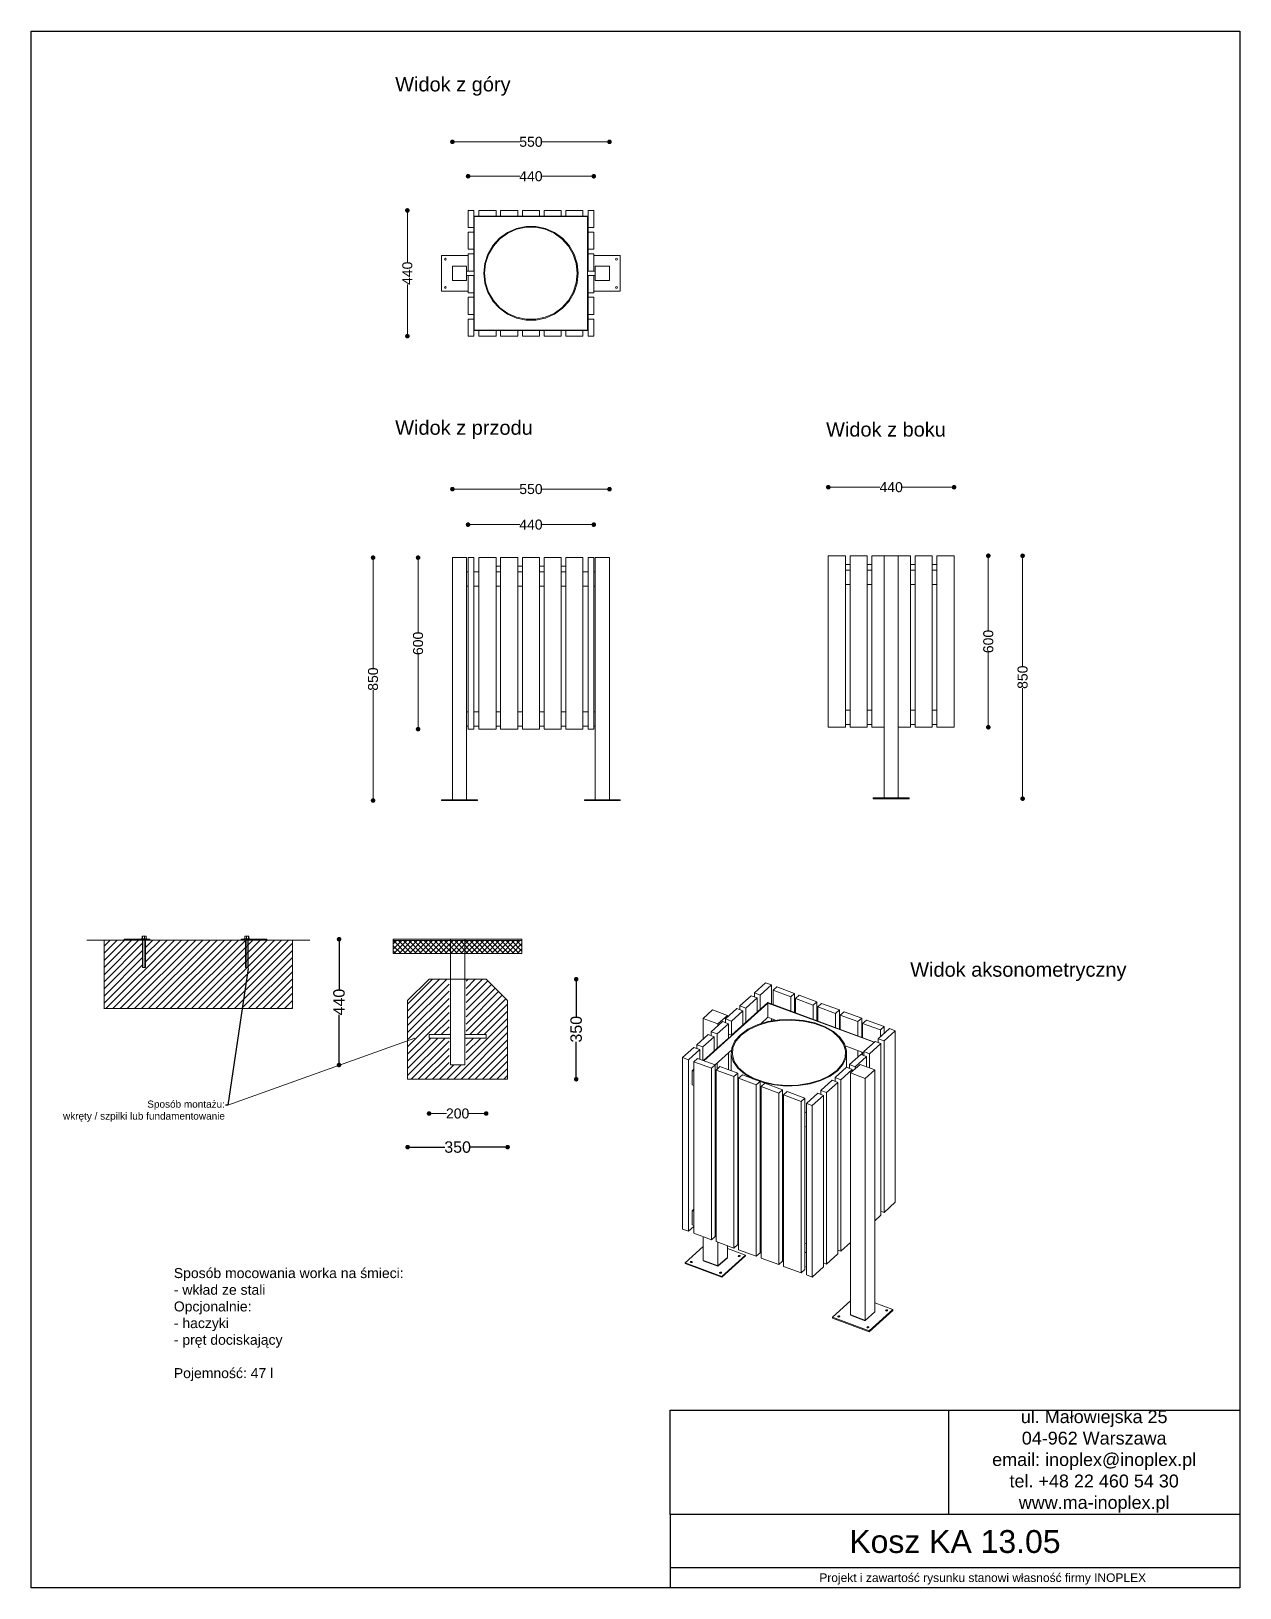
# Model space of a CAD drawing. Header units: millimetres. Extents: x 8510 to 12740, y 17537 to 22985.
import ezdxf
from ezdxf import colors
from ezdxf.entities.mleader import LeaderData, LeaderLine
from ezdxf.math import Vec2, Vec3

# ---------------------------------------------------------------- set-up
doc = ezdxf.new("R2010")
doc.units = ezdxf.units.MM
doc.header["$LTSCALE"] = 3
for name, color, linetype, lineweight in [('Konstrukcja - Słupy_Nr_pióra__1', 7, 'Continuous', 13), ('Krawędzie widoczneARTUR', 7, 'Continuous', 50), ('stal', 7, 'Continuous', 20)]:
    doc.layers.add(name, color=color, linetype=linetype, lineweight=lineweight)
doc.styles.get("Standard").update_dxf_attribs({"font": 'arial.ttf'})
doc.dimstyles.new('MATEUSZ', dxfattribs={"dimtxt": 35, "dimasz": 16, "dimexe": 0.18, "dimexo": 0.0625, "dimgap": 0.09, "dimtad": 0, "dimdec": 0, "dimdsep": 46, "dimtxsty": 'Standard', "dimblk": 'DOT', "dimcen": 0.09, "dimse1": 1, "dimse2": 1, "dimadec": 0, "dimazin": 0, "dimtfac": 1, "dimtdec": 0, "dimtofl": 0, "dimtmove": 0, "dimatfit": 3, "dimfxl": 0, "dimtolj": 1, "dimtzin": 0, "dimlwd": 9, "dimlwe": 9, "dimarcsym": 0})
doc.dimstyles.get("Standard").update_dxf_attribs({"dimtxt": 0.18, "dimasz": 0.18, "dimexe": 0.18, "dimexo": 0.0625, "dimgap": 0.09, "dimtad": 0, "dimtih": 1, "dimtoh": 1, "dimdec": 4, "dimzin": 0, "dimdsep": 46, "dimtxsty": 'Standard', "dimcen": 0.09, "dimadec": 0, "dimazin": 0, "dimtfac": 1, "dimtdec": 4, "dimtofl": 0, "dimtmove": 0, "dimatfit": 3, "dimfxl": 0, "dimtolj": 1, "dimtzin": 0, "dimarcsym": 0})
picture_1 = doc.add_image_def('image1.png', size_in_pixel=(179, 67))

msp = doc.modelspace()

# ---------------------------------------------------------------- texts
for s, width, gutter_width, heights, insert, char_height, attachment_point in [('Widok z góry', 1167.306, 1, [0], (9784.4, 22824), 50, 1), ('Widok z przodu', 1167.306, 1, [0], (9784.4, 21622.5), 50, 1), ('Widok z boku', 1056.226, 1, [0], (11292.3, 21616.2), 50, 1), ('Widok aksonometryczny', 934.034, 1, [0], (11586.8, 19726), 50, 1), ('Sposób mocowania worka na śmieci:\\P- wkład ze stali\\POpcjonalnie:\\P- haczyki\\P- pręt dociskający\\P\\PPojemność: 47 l', 1079.539, 1, [0], (9009.6, 18656.4), 35, 1), ('ul. Małowiejska 25\\P04-962 Warszawa\\Pemail: inoplex@inoplex.pl\\Ptel. +48 22 460 54 30\\Pwww.ma-inoplex.pl', 1019.877, 1, [432.7], (12230.5, 17979.6), 45, 5), ('Kosz KA 13.05', 1993.625, 1, [0], (11743.3, 17699), 80, 5), ('Projekt i zawartość rysunku stanowi własność firmy INOPLEX ', 1800.088, 12.5, [70.5], (11840.4, 17568.5), 30, 5)]:
    msp.add_mtext_dynamic_manual_height_columns(s, width=width, gutter_width=gutter_width, heights=heights, dxfattribs=dict(insert=insert, char_height=char_height, attachment_point=attachment_point))

# ---------------------------------------------------------------- blocks, each defined once
blk = doc.blocks.new('_Dot')
at = {"color": 0, "linetype": 'ByBlock', "lineweight": -2}
blk.add_line((-0.5, 0), (-1, 0), dxfattribs=at)
at = {"color": 0, "linetype": 'ByBlock', "const_width": 0.5}
blk.add_lwpolyline([(-0.25, 0, 1), (0.25, 0, 1)], format="xyb", close=True, dxfattribs=at)
blk = doc.blocks.new('*D7')
at = {"color": 0, "lineweight": 9}
for p, q in [((10000.4, 21382.2), (10220.7, 21382.2)), ((10518.4, 21382.2), (10298.1, 21382.2))]:
    blk.add_line(p, q, dxfattribs=at)
at = {"layer": 'Defpoints', "color": 0}
for p in [(10534.4, 21382.2), (9984.4, 21142.5), (10534.4, 21142.5)]:
    blk.add_point(p, dxfattribs=at)
at = {"color": 0, "lineweight": 9, "xscale": 16, "yscale": 16, "zscale": 16, "rotation": 180}
blk.add_blockref('_Dot', (9984.4, 21382.2), dxfattribs=at)
at = {"color": 0, "lineweight": 9, "xscale": 16, "yscale": 16, "zscale": 16}
blk.add_blockref('_Dot', (10534.4, 21382.2), dxfattribs=at)
at = {"color": 0, "insert": (10259.4, 21382.2), "char_height": 35, "attachment_point": 5}
blk.add_mtext('\\A1;550', dxfattribs=at)
blk = doc.blocks.new('*D8')
at = {"color": 0, "lineweight": 9}
for p, q in [((9706.9, 21126.5), (9706.9, 20756.2)), ((9706.9, 20308.5), (9706.9, 20678.8))]:
    blk.add_line(p, q, dxfattribs=at)
at = {"layer": 'Defpoints', "color": 0}
for p in [(9984.4, 21142.5), (9706.9, 20292.5), (9984.4, 20292.5)]:
    blk.add_point(p, dxfattribs=at)
at = {"color": 0, "lineweight": 9, "xscale": 16, "yscale": 16, "zscale": 16}
for p, rotation in [((9706.9, 21142.5), 90), ((9706.9, 20292.5), 270)]:
    blk.add_blockref('_Dot', p, dxfattribs=dict(at, rotation=rotation))
at = {"color": 0, "insert": (9706.9, 20717.5), "char_height": 35, "attachment_point": 5, "rotation": 90}
blk.add_mtext('\\A1;850', dxfattribs=at)
blk = doc.blocks.new('*D9')
at = {"color": 0, "lineweight": 9}
for p, q in [((9864.4, 21126.5), (9864.4, 20881.3)), ((9864.4, 20558.5), (9864.4, 20803.7))]:
    blk.add_line(p, q, dxfattribs=at)
at = {"layer": 'Defpoints', "color": 0}
for p in [(10039.4, 21142.5), (9864.4, 20542.5), (10039.4, 20542.5)]:
    blk.add_point(p, dxfattribs=at)
at = {"color": 0, "lineweight": 9, "xscale": 16, "yscale": 16, "zscale": 16}
for p, rotation in [((9864.4, 21142.5), 90), ((9864.4, 20542.5), 270)]:
    blk.add_blockref('_Dot', p, dxfattribs=dict(at, rotation=rotation))
at = {"color": 0, "insert": (9864.4, 20842.5), "char_height": 35, "attachment_point": 5, "rotation": 90}
blk.add_mtext('\\A1;600', dxfattribs=at)
blk = doc.blocks.new('*D10')
at = {"color": 0, "lineweight": 9}
for p, q in [((10000.4, 22597.5), (10220.7, 22597.5)), ((10518.4, 22597.5), (10298.1, 22597.5))]:
    blk.add_line(p, q, dxfattribs=at)
at = {"layer": 'Defpoints', "color": 0}
for p in [(10534.4, 22597.5), (9984.4, 22162.5), (10534.4, 22162.5)]:
    blk.add_point(p, dxfattribs=at)
at = {"color": 0, "lineweight": 9, "xscale": 16, "yscale": 16, "zscale": 16, "rotation": 180}
blk.add_blockref('_Dot', (9984.4, 22597.5), dxfattribs=at)
at = {"color": 0, "lineweight": 9, "xscale": 16, "yscale": 16, "zscale": 16}
blk.add_blockref('_Dot', (10534.4, 22597.5), dxfattribs=at)
at = {"color": 0, "insert": (10259.4, 22597.5), "char_height": 35, "attachment_point": 5}
blk.add_mtext('\\A1;550', dxfattribs=at)
blk = doc.blocks.new('*D11')
at = {"color": 0, "lineweight": 9}
for p, q in [((10055.4, 22477.1), (10220, 22477.1)), ((10463.4, 22477.1), (10298.8, 22477.1))]:
    blk.add_line(p, q, dxfattribs=at)
at = {"layer": 'Defpoints', "color": 0}
for p in [(10479.4, 22477.1), (10039.4, 22357.5), (10479.4, 22357.5)]:
    blk.add_point(p, dxfattribs=at)
at = {"color": 0, "lineweight": 9, "xscale": 16, "yscale": 16, "zscale": 16, "rotation": 180}
blk.add_blockref('_Dot', (10039.4, 22477.1), dxfattribs=at)
at = {"color": 0, "lineweight": 9, "xscale": 16, "yscale": 16, "zscale": 16}
blk.add_blockref('_Dot', (10479.4, 22477.1), dxfattribs=at)
at = {"color": 0, "insert": (10259.4, 22477.1), "char_height": 35, "attachment_point": 5}
blk.add_mtext('\\A1;440', dxfattribs=at)
blk = doc.blocks.new('*D12')
at = {"color": 0, "lineweight": 9}
for p, q in [((9826.9, 22341.5), (9826.9, 22176.9)), ((9826.9, 21933.5), (9826.9, 22098.1))]:
    blk.add_line(p, q, dxfattribs=at)
at = {"layer": 'Defpoints', "color": 0}
for p in [(10039.4, 22357.5), (9826.9, 21917.5), (10039.4, 21917.5)]:
    blk.add_point(p, dxfattribs=at)
at = {"color": 0, "lineweight": 9, "xscale": 16, "yscale": 16, "zscale": 16}
for p, rotation in [((9826.9, 22357.5), 90), ((9826.9, 21917.5), 270)]:
    blk.add_blockref('_Dot', p, dxfattribs=dict(at, rotation=rotation))
at = {"color": 0, "insert": (9826.9, 22137.5), "char_height": 35, "attachment_point": 5, "rotation": 90}
blk.add_mtext('\\A1;440', dxfattribs=at)
blk = doc.blocks.new('*D13')
at = {"color": 0, "lineweight": 9}
for p, q in [((11980.1, 21133), (11980.1, 20762.7)), ((11980.1, 20315), (11980.1, 20685.3))]:
    blk.add_line(p, q, dxfattribs=at)
at = {"layer": 'Defpoints', "color": 0}
for p in [(11520.1, 21149), (11980.1, 21149), (11520.1, 20299)]:
    blk.add_point(p, dxfattribs=at)
at = {"color": 0, "lineweight": 9, "xscale": 16, "yscale": 16, "zscale": 16}
for p, rotation in [((11980.1, 21149), 90), ((11980.1, 20299), 270)]:
    blk.add_blockref('_Dot', p, dxfattribs=dict(at, rotation=rotation))
at = {"color": 0, "insert": (11980.1, 20724), "char_height": 35, "attachment_point": 5, "rotation": 90}
blk.add_mtext('\\A1;850', dxfattribs=at)
blk = doc.blocks.new('*D14')
at = {"color": 0, "lineweight": 9}
for p, q in [((11316.1, 21388.9), (11480.7, 21388.9)), ((11724.1, 21388.9), (11559.5, 21388.9))]:
    blk.add_line(p, q, dxfattribs=at)
at = {"layer": 'Defpoints', "color": 0}
for p in [(11740.1, 21388.9), (11300.1, 21149), (11740.1, 21149)]:
    blk.add_point(p, dxfattribs=at)
at = {"color": 0, "lineweight": 9, "xscale": 16, "yscale": 16, "zscale": 16, "rotation": 180}
blk.add_blockref('_Dot', (11300.1, 21388.9), dxfattribs=at)
at = {"color": 0, "lineweight": 9, "xscale": 16, "yscale": 16, "zscale": 16}
blk.add_blockref('_Dot', (11740.1, 21388.9), dxfattribs=at)
at = {"color": 0, "insert": (11520.1, 21388.9), "char_height": 35, "attachment_point": 5}
blk.add_mtext('\\A1;440', dxfattribs=at)
blk = doc.blocks.new('*D15')
at = {"color": 0, "lineweight": 9}
for p, q in [((11860.1, 21133), (11860.1, 20887.8)), ((11860.1, 20565), (11860.1, 20810.2))]:
    blk.add_line(p, q, dxfattribs=at)
at = {"layer": 'Defpoints', "color": 0}
for p in [(11740.1, 21149), (11740.1, 20549), (11860.1, 20549)]:
    blk.add_point(p, dxfattribs=at)
at = {"color": 0, "lineweight": 9, "xscale": 16, "yscale": 16, "zscale": 16}
for p, rotation in [((11860.1, 21149), 90), ((11860.1, 20549), 270)]:
    blk.add_blockref('_Dot', p, dxfattribs=dict(at, rotation=rotation))
at = {"color": 0, "insert": (11860.1, 20849), "char_height": 35, "attachment_point": 5, "rotation": 90}
blk.add_mtext('\\A1;600', dxfattribs=at)
blk = doc.blocks.new('*D16')
at = {"color": 0, "lineweight": 9}
for p, q in [((10055.4, 21257.9), (10220, 21257.9)), ((10463.4, 21257.9), (10298.8, 21257.9))]:
    blk.add_line(p, q, dxfattribs=at)
at = {"layer": 'Defpoints', "color": 0}
for p in [(10479.4, 21257.9), (10039.4, 21142.5), (10479.4, 21142.5)]:
    blk.add_point(p, dxfattribs=at)
at = {"color": 0, "lineweight": 9, "xscale": 16, "yscale": 16, "zscale": 16, "rotation": 180}
blk.add_blockref('_Dot', (10039.4, 21257.9), dxfattribs=at)
at = {"color": 0, "lineweight": 9, "xscale": 16, "yscale": 16, "zscale": 16}
blk.add_blockref('_Dot', (10479.4, 21257.9), dxfattribs=at)
at = {"color": 0, "insert": (10259.4, 21257.9), "char_height": 35, "attachment_point": 5}
blk.add_mtext('\\A1;440', dxfattribs=at)
blk = doc.blocks.new('*D17')
at = {"color": 0, "lineweight": -2}
for p, q in [((9843.8, 19079.7), (9958.6, 19079.7)), ((10161.8, 19079.7), (10047, 19079.7))]:
    blk.add_line(p, q, dxfattribs=at)
at = {"layer": 'Defpoints', "color": 0}
for p in [(9827.8, 19317.2), (10177.8, 19317.2), (10177.8, 19079.7)]:
    blk.add_point(p, dxfattribs=at)
at = {"color": 0, "lineweight": -2, "xscale": 16, "yscale": 16, "zscale": 16, "rotation": 180}
blk.add_blockref('_Dot', (9827.8, 19079.7), dxfattribs=at)
at = {"color": 0, "lineweight": -2, "xscale": 16, "yscale": 16, "zscale": 16}
blk.add_blockref('_Dot', (10177.8, 19079.7), dxfattribs=at)
at = {"color": 0, "lineweight": 15, "insert": (10002.8, 19079.7), "char_height": 40, "attachment_point": 5}
blk.add_mtext('\\A1;350', dxfattribs=at)
blk = doc.blocks.new('*D18')
at = {"color": 0, "lineweight": -2}
for p, q in [((10417.8, 19651.2), (10417.8, 19536.4)), ((10417.8, 19333.2), (10417.8, 19448))]:
    blk.add_line(p, q, dxfattribs=at)
at = {"layer": 'Defpoints', "color": 0}
for p in [(10417.8, 19667.2), (10417.8, 19667.2), (10177.8, 19317.2)]:
    blk.add_point(p, dxfattribs=at)
at = {"color": 0, "lineweight": -2, "xscale": 16, "yscale": 16, "zscale": 16}
for p, rotation in [((10417.8, 19667.2), 90), ((10417.8, 19317.2), 270)]:
    blk.add_blockref('_Dot', p, dxfattribs=dict(at, rotation=rotation))
at = {"color": 0, "lineweight": 15, "insert": (10417.8, 19492.2), "char_height": 40, "attachment_point": 5, "rotation": 90}
blk.add_mtext('\\A1;350', dxfattribs=at)
blk = doc.blocks.new('*D20')
at = {"color": 0, "lineweight": -2}
for p, q in [((9587.8, 19791.2), (9587.8, 19632.2)), ((9587.8, 19383.2), (9587.8, 19542.2))]:
    blk.add_line(p, q, dxfattribs=at)
at = {"layer": 'Defpoints', "color": 0}
for p in [(10027.8, 19807.2), (9587.8, 19367.2), (10025.3, 19367.2)]:
    blk.add_point(p, dxfattribs=at)
at = {"color": 0, "lineweight": -2, "xscale": 16, "yscale": 16, "zscale": 16}
for p, rotation in [((9587.8, 19807.2), 90), ((9587.8, 19367.2), 270)]:
    blk.add_blockref('_Dot', p, dxfattribs=dict(at, rotation=rotation))
at = {"color": 0, "lineweight": 15, "insert": (9587.8, 19587.2), "char_height": 40, "attachment_point": 5, "rotation": 90}
blk.add_mtext('\\A1;440', dxfattribs=at)
blk = doc.blocks.new('*D22')
at = {"color": 0, "lineweight": 9}
for p, q in [((9918.8, 19197.2), (9963.8, 19197.2)), ((10086.8, 19197.2), (10041.8, 19197.2))]:
    blk.add_line(p, q, dxfattribs=at)
at = {"layer": 'Defpoints', "color": 0}
for p in [(9902.8, 19461.2), (10102.8, 19461.2), (10102.8, 19197.2)]:
    blk.add_point(p, dxfattribs=at)
at = {"color": 0, "lineweight": 9, "xscale": 16, "yscale": 16, "zscale": 16, "rotation": 180}
blk.add_blockref('_Dot', (9902.8, 19197.2), dxfattribs=at)
at = {"color": 0, "lineweight": 9, "xscale": 16, "yscale": 16, "zscale": 16}
blk.add_blockref('_Dot', (10102.8, 19197.2), dxfattribs=at)
at = {"color": 0, "insert": (10002.8, 19197.2), "char_height": 35, "attachment_point": 5}
blk.add_mtext('\\A1;200', dxfattribs=at)

# ---------------------------------------------------------------- dimensions: what is measured, and where the dimension line sits
for base, p1, p2, picture, middle in [((10534.4, 22597.5), (9984.4, 22162.5), (10534.4, 22162.5), '*D10', (10259.4, 22597.5)), ((10479.4, 22477.1), (10039.4, 22357.5), (10479.4, 22357.5), '*D11', (10259.4, 22477.1)), ((11740.1, 21388.9), (11300.1, 21149), (11740.1, 21149), '*D14', (11520.1, 21388.9)), ((10534.4, 21382.2), (9984.4, 21142.5), (10534.4, 21142.5), '*D7', (10259.4, 21382.2)), ((10479.4, 21257.9), (10039.4, 21142.5), (10479.4, 21142.5), '*D16', (10259.4, 21257.9)), ((10102.8, 19197.2), (9902.8, 19461.2), (10102.8, 19461.2), '*D22', (10002.8, 19197.2))]:
    dim = msp.add_linear_dim(base=base, p1=p1, p2=p2, dimstyle='MATEUSZ')
    dim.commit()
    dim.dimension.update_dxf_attribs({"geometry": picture, "text_midpoint": middle})
for base, p1, p2, picture, middle in [((9826.9, 21917.5), (10039.4, 22357.5), (10039.4, 21917.5), '*D12', (9826.9, 22137.5)), ((9706.9, 20292.5), (9984.4, 21142.5), (9984.4, 20292.5), '*D8', (9706.9, 20717.5)), ((9864.4, 20542.5), (10039.4, 21142.5), (10039.4, 20542.5), '*D9', (9864.4, 20842.5)), ((11980.1, 21149), (11520.1, 20299), (11520.1, 21149), '*D13', (11980.1, 20724)), ((11860.1, 20549), (11740.1, 21149), (11740.1, 20549), '*D15', (11860.1, 20849))]:
    dim = msp.add_linear_dim(base=base, p1=p1, p2=p2, angle=90, dimstyle='MATEUSZ')
    dim.commit()
    dim.dimension.update_dxf_attribs({"geometry": picture, "text_midpoint": middle})
at = {"lineweight": 15}
for base, p1, p2, picture, middle in [((9587.8, 19367.2), (10027.8, 19807.2), (10025.3, 19367.2), '*D20', (9587.8, 19587.2)), ((10417.8, 19667.2), (10177.8, 19317.2), (10417.8, 19667.2), '*D18', (10417.8, 19492.2))]:
    dim = msp.add_linear_dim(base=base, p1=p1, p2=p2, angle=90, dimstyle='Standard', override={"dimtxt": 40, "dimasz": 16, "dimtih": 0, "dimtoh": 0, "dimdec": 0, "dimblk": 'Dot', "dimse1": 1, "dimse2": 1, "dimtdec": 0}, dxfattribs=at)
    dim.commit()
    dim.dimension.update_dxf_attribs({"geometry": picture, "text_midpoint": middle})
dim = msp.add_linear_dim(base=(10177.8, 19079.7), p1=(9827.8, 19317.2), p2=(10177.8, 19317.2), dimstyle='Standard', override={"dimtxt": 40, "dimasz": 16, "dimtih": 0, "dimtoh": 0, "dimdec": 0, "dimblk": 'Dot', "dimse1": 1, "dimse2": 1, "dimtdec": 0}, dxfattribs=at)
dim.commit()
dim.dimension.update_dxf_attribs({"geometry": '*D17', "text_midpoint": (10002.8, 19079.7)})

# ---------------------------------------------------------------- hatches: boundary and pattern name
at = {"lineweight": 9}
h = msp.add_hatch(dxfattribs=at)
h.set_pattern_fill('JIS_WOOD', color=256, scale=25)
h.set_pattern_definition([(45, (6323.459, 17841.214), (-12.5, 12.5), [])])
h.paths.add_polyline_path([(9280, 19804.2), (9265.3, 19804.2), (8925.3, 19804.2), (8910.6, 19804.2), (8910.6, 19708.1), (8900.3, 19708.2), (8900.3, 19804.2), (8845.3, 19804.2), (8765.3, 19804.2), (8765.3, 19564.2), (9425.3, 19564.2), (9425.3, 19804.2), (9345.3, 19804.2), (9290.3, 19804.2), (9290.3, 19804.2), (9280, 19804.2)])
h = msp.add_hatch(dxfattribs=at)
h.set_pattern_fill('ANSI37', color=256, scale=4)
h.set_pattern_definition([(45, (7888.681, 17650.234), (-8.980256, 8.980256), []), (135, (7888.681, 17650.234), (-8.980256, -8.980256), [])])
h.paths.add_polyline_path([(9977.8, 19802.2), (9777.8, 19802.2), (9777.8, 19757.2), (9977.8, 19757.2)])
h.paths.add_polyline_path([(10027.8, 19802.2), (9977.8, 19802.2), (9977.8, 19757.2), (10027.8, 19757.2)])
h.paths.add_polyline_path([(10227.8, 19802.2), (10027.8, 19802.2), (10027.8, 19757.2), (10227.8, 19757.2)])
h = msp.add_hatch(dxfattribs=at)
h.set_pattern_fill('JIS_WOOD', color=256, scale=25)
h.set_pattern_definition([(45, (-7016.231, 7236.209), (-12.5, 12.5), [])])
h.paths.add_polyline_path([(9972.8, 19667.2), (9902.8, 19667.2), (9827.8, 19592.2), (9827.8, 19317.2), (10027.8, 19317.2), (10177.8, 19317.2), (10177.8, 19592.2), (10102.8, 19667.2), (10032.8, 19667.2), (10032.8, 19473.2), (10102.8, 19473.2), (10102.8, 19461.2), (10032.8, 19461.2), (10032.8, 19367.2), (9972.8, 19367.2), (9972.8, 19461.2), (9902.8, 19461.2), (9902.8, 19473.2), (9972.8, 19473.2)])

# ---------------------------------------------------------------- linework, layer by layer
for p, q in [((8845.3, 19804.2), (8705.3, 19804.2)), ((8845.3, 19804.2), (8765.3, 19804.2)), ((8765.3, 19804.2), (8765.3, 19564.2)), ((8885.3, 19807.2), (8835.3, 19807.2)), ((8835.3, 19807.2), (8835.3, 19804.2)), ((8845.3, 19807.2), (8885.3, 19807.2)), ((8845.3, 19807.2), (8925.3, 19807.2)), ((8925.3, 19804.2), (8845.3, 19804.2)), ((8925.3, 19807.2), (8925.3, 19804.2)), ((8925.3, 19807.2), (8925.3, 19804.2)), ((8925.3, 19804.2), (9265.3, 19804.2)), ((9285.3, 19807.2), (9245.3, 19807.2)), ((9245.3, 19807.2), (9245.3, 19804.2)), ((9335.3, 19807.2), (9255.3, 19807.2)), ((9255.3, 19804.2), (9335.3, 19804.2)), ((9325.3, 19807.2), (9275.3, 19807.2)), ((9295.3, 19807.2), (9335.3, 19807.2)), ((9335.3, 19804.2), (9335.3, 19807.2)), ((9335.3, 19804.2), (9485.3, 19804.2)), ((9345.3, 19804.2), (9425.3, 19804.2)), ((9425.3, 19804.2), (9425.3, 19564.2)), ((9977.8, 19807.2), (9777.8, 19807.2)), ((9777.8, 19807.2), (9777.8, 19757.2)), ((9777.8, 19807.2), (9777.8, 19802.2)), ((9777.8, 19802.2), (10227.8, 19802.2)), ((10032.8, 19807.2), (9972.8, 19807.2)), ((10027.8, 19807.2), (9977.8, 19807.2)), ((9977.8, 19807.2), (10027.8, 19807.2)), ((9977.8, 19807.2), (9977.8, 19367.2)), ((10027.8, 19807.2), (10227.8, 19807.2)), ((10027.8, 19807.2), (10027.8, 19367.2)), ((10227.8, 19807.2), (10227.8, 19757.2)), ((9777.8, 19757.2), (10227.8, 19757.2)), ((9827.8, 19592.2), (9902.8, 19667.2)), ((10102.8, 19667.2), (9902.8, 19667.2)), ((10177.8, 19592.2), (10102.8, 19667.2)), ((8764.2, 19564.2), (9425.3, 19564.2)), ((9827.8, 19592.2), (9827.8, 19317.2)), ((10177.8, 19317.2), (10177.8, 19592.2)), ((9827.8, 19317.2), (10027.8, 19317.2)), ((10027.8, 19317.2), (10177.8, 19317.2))]:
    msp.add_line(p, q, dxfattribs=at)
at = {"lineweight": 15}
msp.add_line((9198.5, 19226.5), (9852.8, 19461.2), dxfattribs=at)
for p, q in [((10913.8, 18663.9), (10946.9, 18693.7)), ((10862.3, 18683), (10913.8, 18663.9)), ((11378, 18492.3), (11429.5, 18473.3)), ((11429.5, 18473.3), (11462.6, 18503)), ((10746.5, 17794.5), (10746.5, 18159.1)), ((10940.3, 18159.1), (12740.4, 18159.1)), ((12740.4, 18159.1), (12740.4, 17794.5)), ((10746.5, 17794.5), (10746.5, 17537.4)), ((12740.4, 17794.5), (10940.3, 17794.5)), ((12740.2, 17607.9), (10746.5, 17607.9))]:
    msp.add_line(p, q)
msp.add_lwpolyline([(8510.2, 22984.9), (12740.4, 22984.9), (12740.4, 17537.4), (8510.2, 17537.4)], close=True)
at = {"layer": 'Konstrukcja - Słupy_Nr_pióra__1', "linetype": 'Continuous'}
for p, q in [((10039.4, 22357.5), (10059.4, 22357.5)), ((10039.4, 22297.5), (10039.4, 22357.5)), ((10059.4, 22357.5), (10059.4, 22297.5)), ((10059.4, 22337.5), (10077.4, 22337.5)), ((10060.9, 22336), (10060.9, 21939)), ((10457.9, 22336), (10060.9, 22336)), ((10077.4, 22337.5), (10077.4, 22357.5)), ((10077.4, 22357.5), (10137.4, 22357.5)), ((10137.4, 22337.5), (10077.4, 22337.5)), ((10137.4, 22357.5), (10137.4, 22337.5)), ((10137.4, 22337.5), (10153.4, 22337.5)), ((10153.4, 22357.5), (10213.4, 22357.5)), ((10153.4, 22337.5), (10153.4, 22357.5)), ((10213.4, 22337.5), (10153.4, 22337.5)), ((10213.4, 22357.5), (10213.4, 22337.5)), ((10213.4, 22337.5), (10229.4, 22337.5)), ((10229.4, 22357.5), (10289.4, 22357.5)), ((10229.4, 22337.5), (10229.4, 22357.5)), ((10289.4, 22337.5), (10229.4, 22337.5)), ((10289.4, 22357.5), (10289.4, 22337.5)), ((10289.4, 22337.5), (10305.4, 22337.5)), ((10305.4, 22357.5), (10365.4, 22357.5)), ((10305.4, 22337.5), (10305.4, 22357.5)), ((10365.4, 22337.5), (10305.4, 22337.5)), ((10365.4, 22357.5), (10365.4, 22337.5)), ((10365.4, 22337.5), (10381.4, 22337.5)), ((10381.4, 22357.5), (10441.4, 22357.5)), ((10381.4, 22337.5), (10381.4, 22357.5)), ((10441.4, 22337.5), (10381.4, 22337.5)), ((10441.4, 22357.5), (10441.4, 22337.5)), ((10441.4, 22337.5), (10459.4, 22337.5)), ((10457.9, 21939), (10457.9, 22336)), ((10459.4, 22357.5), (10479.4, 22357.5)), ((10459.4, 22297.5), (10459.4, 22357.5)), ((10479.4, 22357.5), (10479.4, 22297.5)), ((10059.4, 22297.5), (10039.4, 22297.5)), ((10039.4, 22221.5), (10039.4, 22281.5)), ((10039.4, 22281.5), (10059.4, 22281.5)), ((10059.4, 22281.5), (10059.4, 22297.5)), ((10059.4, 22281.5), (10059.4, 22221.5)), ((10208.4, 22294.4), (10176.9, 22280.4)), ((10178.4, 22277.8), (10209.3, 22291.6)), ((10242.1, 22301.6), (10208.4, 22294.4)), ((10209.3, 22291.6), (10242.4, 22298.6)), ((10276.6, 22301.6), (10242.1, 22301.6)), ((10242.4, 22298.6), (10276.3, 22298.6)), ((10276.3, 22298.6), (10309.4, 22291.6)), ((10310.3, 22294.4), (10276.6, 22301.6)), ((10309.4, 22291.6), (10340.4, 22277.8)), ((10341.9, 22280.4), (10310.3, 22294.4)), ((10479.4, 22297.5), (10459.4, 22297.5)), ((10459.4, 22297.5), (10459.4, 22281.5)), ((10459.4, 22281.5), (10479.4, 22281.5)), ((10459.4, 22221.5), (10459.4, 22281.5)), ((10479.4, 22281.5), (10479.4, 22221.5)), ((10125.9, 22234.5), (10108.6, 22204.6)), ((10111.4, 22203.4), (10128.3, 22232.7)), ((10149, 22260.1), (10125.9, 22234.5)), ((10128.3, 22232.7), (10151, 22257.9)), ((10176.9, 22280.4), (10149, 22260.1)), ((10151, 22257.9), (10178.4, 22277.8)), ((10340.4, 22277.8), (10367.8, 22257.9)), ((10369.8, 22260.1), (10341.9, 22280.4)), ((10367.8, 22257.9), (10390.4, 22232.7)), ((10392.8, 22234.5), (10369.8, 22260.1)), ((10390.4, 22232.7), (10407.4, 22203.4)), ((10410.1, 22204.6), (10392.8, 22234.5)), ((9946.9, 22200), (10039.4, 22200)), ((9946.9, 22075), (9946.9, 22200)), ((9957.7, 22189.1), (9956.9, 22187)), ((9956.9, 22187), (9957.7, 22184.9)), ((9959.9, 22190), (9957.7, 22189.1)), ((9957.7, 22184.9), (9959.9, 22184)), ((9962, 22189.1), (9959.9, 22190)), ((9959.9, 22184), (9962, 22184.9)), ((9962.9, 22187), (9962, 22189.1)), ((9962, 22184.9), (9962.9, 22187)), ((10059.4, 22221.5), (10039.4, 22221.5)), ((10039.4, 22205.5), (10059.4, 22205.5)), ((10039.4, 22145.5), (10039.4, 22205.5)), ((10059.4, 22205.5), (10059.4, 22221.5)), ((10059.4, 22205.5), (10059.4, 22145.5)), ((10098, 22171.8), (10094.4, 22137.5)), ((10108.6, 22204.6), (10098, 22171.8)), ((10100.9, 22171.2), (10111.4, 22203.4)), ((10407.4, 22203.4), (10417.8, 22171.2)), ((10420.8, 22171.8), (10410.1, 22204.6)), ((10424.4, 22137.5), (10420.8, 22171.8)), ((10479.4, 22221.5), (10459.4, 22221.5)), ((10459.4, 22221.5), (10459.4, 22205.5)), ((10459.4, 22205.5), (10479.4, 22205.5)), ((10459.4, 22145.5), (10459.4, 22205.5)), ((10479.4, 22205.5), (10479.4, 22145.5)), ((10479.4, 22200), (10571.9, 22200)), ((10556.7, 22189.1), (10555.9, 22187)), ((10555.9, 22187), (10556.7, 22184.9)), ((10558.9, 22190), (10556.7, 22189.1)), ((10556.7, 22184.9), (10558.9, 22184)), ((10561, 22189.1), (10558.9, 22190)), ((10558.9, 22184), (10561, 22184.9)), ((10561.9, 22187), (10561, 22189.1)), ((10561, 22184.9), (10561.9, 22187)), ((10571.9, 22200), (10571.9, 22075)), ((9984.4, 22162.5), (10034.4, 22162.5)), ((9984.4, 22112.5), (9984.4, 22162.5)), ((10034.4, 22162.5), (10034.4, 22112.5)), ((10034.4, 22145.5), (10039.4, 22145.5)), ((10039.4, 22129.5), (10034.4, 22129.5)), ((10059.4, 22145.5), (10039.4, 22145.5)), ((10039.4, 22129.5), (10059.4, 22129.5)), ((10039.4, 22069.5), (10039.4, 22129.5)), ((10059.4, 22129.5), (10059.4, 22069.5)), ((10094.4, 22137.5), (10098, 22103.2)), ((10097.4, 22137.5), (10100.9, 22171.2)), ((10100.9, 22103.8), (10097.4, 22137.5)), ((10417.8, 22171.2), (10421.4, 22137.5)), ((10421.4, 22137.5), (10417.8, 22103.8)), ((10420.8, 22103.2), (10424.4, 22137.5)), ((10479.4, 22145.5), (10459.4, 22145.5)), ((10459.4, 22129.5), (10479.4, 22129.5)), ((10459.4, 22069.5), (10459.4, 22129.5)), ((10479.4, 22145.5), (10484.4, 22145.5)), ((10479.4, 22129.5), (10479.4, 22069.5)), ((10484.4, 22129.5), (10479.4, 22129.5)), ((10484.4, 22162.5), (10534.4, 22162.5)), ((10484.4, 22112.5), (10484.4, 22162.5)), ((10534.4, 22162.5), (10534.4, 22112.5)), ((10039.4, 22075), (9946.9, 22075)), ((9957.7, 22090.1), (9956.9, 22088)), ((9956.9, 22088), (9957.7, 22085.9)), ((9959.9, 22091), (9957.7, 22090.1)), ((9957.7, 22085.9), (9959.9, 22085)), ((9962, 22090.1), (9959.9, 22091)), ((9959.9, 22085), (9962, 22085.9)), ((9962.9, 22088), (9962, 22090.1)), ((9962, 22085.9), (9962.9, 22088)), ((10034.4, 22112.5), (9984.4, 22112.5)), ((10059.4, 22069.5), (10039.4, 22069.5)), ((10059.4, 22053.5), (10059.4, 22069.5)), ((10098, 22103.2), (10108.6, 22070.4)), ((10111.4, 22071.6), (10100.9, 22103.8)), ((10108.6, 22070.4), (10125.9, 22040.5)), ((10128.3, 22042.3), (10111.4, 22071.6)), ((10407.4, 22071.6), (10390.4, 22042.3)), ((10392.8, 22040.5), (10410.1, 22070.4)), ((10417.8, 22103.8), (10407.4, 22071.6)), ((10410.1, 22070.4), (10420.8, 22103.2)), ((10479.4, 22069.5), (10459.4, 22069.5)), ((10459.4, 22069.5), (10459.4, 22053.5)), ((10571.9, 22075), (10479.4, 22075)), ((10534.4, 22112.5), (10484.4, 22112.5)), ((10556.7, 22090.1), (10555.9, 22088)), ((10555.9, 22088), (10556.7, 22085.9)), ((10558.9, 22091), (10556.7, 22090.1)), ((10556.7, 22085.9), (10558.9, 22085)), ((10561, 22090.1), (10558.9, 22091)), ((10558.9, 22085), (10561, 22085.9)), ((10561.9, 22088), (10561, 22090.1)), ((10561, 22085.9), (10561.9, 22088)), ((10039.4, 22053.5), (10059.4, 22053.5)), ((10039.4, 21993.5), (10039.4, 22053.5)), ((10059.4, 22053.5), (10059.4, 21993.5)), ((10125.9, 22040.5), (10149, 22014.9)), ((10151, 22017.1), (10128.3, 22042.3)), ((10149, 22014.9), (10176.9, 21994.6)), ((10178.4, 21997.2), (10151, 22017.1)), ((10367.8, 22017.1), (10340.4, 21997.2)), ((10341.9, 21994.6), (10369.8, 22014.9)), ((10390.4, 22042.3), (10367.8, 22017.1)), ((10369.8, 22014.9), (10392.8, 22040.5)), ((10459.4, 22053.5), (10479.4, 22053.5)), ((10459.4, 21993.5), (10459.4, 22053.5)), ((10479.4, 22053.5), (10479.4, 21993.5)), ((10059.4, 21993.5), (10039.4, 21993.5)), ((10039.4, 21977.5), (10059.4, 21977.5)), ((10039.4, 21917.5), (10039.4, 21977.5)), ((10059.4, 21977.5), (10059.4, 21993.5)), ((10059.4, 21977.5), (10059.4, 21917.5)), ((10176.9, 21994.6), (10208.4, 21980.6)), ((10209.3, 21983.4), (10178.4, 21997.2)), ((10208.4, 21980.6), (10242.1, 21973.4)), ((10242.4, 21976.4), (10209.3, 21983.4)), ((10242.1, 21973.4), (10276.6, 21973.4)), ((10276.3, 21976.4), (10242.4, 21976.4)), ((10309.4, 21983.4), (10276.3, 21976.4)), ((10276.6, 21973.4), (10310.3, 21980.6)), ((10340.4, 21997.2), (10309.4, 21983.4)), ((10310.3, 21980.6), (10341.9, 21994.6)), ((10479.4, 21993.5), (10459.4, 21993.5)), ((10459.4, 21993.5), (10459.4, 21977.5)), ((10459.4, 21977.5), (10479.4, 21977.5)), ((10459.4, 21917.5), (10459.4, 21977.5)), ((10479.4, 21977.5), (10479.4, 21917.5)), ((10059.4, 21917.5), (10039.4, 21917.5)), ((10077.4, 21937.5), (10059.4, 21937.5)), ((10060.9, 21939), (10457.9, 21939)), ((10077.4, 21937.5), (10137.4, 21937.5)), ((10077.4, 21917.5), (10077.4, 21937.5)), ((10137.4, 21917.5), (10077.4, 21917.5)), ((10137.4, 21937.5), (10137.4, 21917.5)), ((10153.4, 21937.5), (10137.4, 21937.5)), ((10153.4, 21917.5), (10153.4, 21937.5)), ((10153.4, 21937.5), (10213.4, 21937.5)), ((10213.4, 21917.5), (10153.4, 21917.5)), ((10213.4, 21937.5), (10213.4, 21917.5)), ((10229.4, 21937.5), (10213.4, 21937.5)), ((10229.4, 21937.5), (10289.4, 21937.5)), ((10229.4, 21917.5), (10229.4, 21937.5)), ((10289.4, 21917.5), (10229.4, 21917.5)), ((10289.4, 21937.5), (10289.4, 21917.5)), ((10305.4, 21937.5), (10289.4, 21937.5)), ((10305.4, 21937.5), (10365.4, 21937.5)), ((10305.4, 21917.5), (10305.4, 21937.5)), ((10365.4, 21917.5), (10305.4, 21917.5)), ((10365.4, 21937.5), (10365.4, 21917.5)), ((10381.4, 21937.5), (10365.4, 21937.5)), ((10381.4, 21937.5), (10441.4, 21937.5)), ((10381.4, 21917.5), (10381.4, 21937.5)), ((10441.4, 21917.5), (10381.4, 21917.5)), ((10441.4, 21937.5), (10441.4, 21917.5)), ((10459.4, 21937.5), (10441.4, 21937.5)), ((10479.4, 21917.5), (10459.4, 21917.5)), ((9984.4, 21142.5), (9984.4, 20295.5)), ((10034.4, 21142.5), (9984.4, 21142.5)), ((10034.4, 21142.5), (10034.4, 20295.5)), ((10059.4, 21142.5), (10039.4, 21142.5)), ((10039.4, 21142.5), (10039.4, 20542.5)), ((10059.4, 21142.5), (10059.4, 20542.5)), ((10137.4, 21142.5), (10077.4, 21142.5)), ((10077.4, 21142.5), (10077.4, 20542.5)), ((10137.4, 21142.5), (10137.4, 20542.5)), ((10213.4, 21142.5), (10153.4, 21142.5)), ((10153.4, 21142.5), (10153.4, 20542.5)), ((10213.4, 21142.5), (10213.4, 20542.5)), ((10229.4, 21142.5), (10229.4, 20542.5)), ((10289.4, 21142.5), (10229.4, 21142.5)), ((10289.4, 21142.5), (10289.4, 20542.5)), ((10365.4, 21142.5), (10305.4, 21142.5)), ((10305.4, 21142.5), (10305.4, 20542.5)), ((10365.4, 21142.5), (10365.4, 20542.5)), ((10441.4, 21142.5), (10381.4, 21142.5)), ((10381.4, 21142.5), (10381.4, 20542.5)), ((10441.4, 21142.5), (10441.4, 20542.5)), ((10479.4, 21142.5), (10459.4, 21142.5)), ((10459.4, 21142.5), (10459.4, 20542.5)), ((10479.4, 21142.5), (10479.4, 20542.5)), ((10484.4, 21142.5), (10484.4, 20295.5)), ((10534.4, 21142.5), (10484.4, 21142.5)), ((10534.4, 21142.5), (10534.4, 20295.5)), ((11360.1, 21149), (11300.1, 21149)), ((11300.1, 21149), (11300.1, 20549)), ((11360.1, 21149), (11360.1, 20549)), ((11376.1, 21149), (11376.1, 20549)), ((11436.1, 21149), (11376.1, 21149)), ((11436.1, 21149), (11436.1, 20549)), ((11452.1, 21149), (11452.1, 20549)), ((11495.1, 21149), (11452.1, 21149)), ((11495.1, 21149), (11495.1, 20302)), ((11545.1, 21149), (11495.1, 21149)), ((11545.1, 21149), (11545.1, 20302)), ((11588.1, 21149), (11545.1, 21149)), ((11588.1, 21149), (11588.1, 20549)), ((11604.1, 21149), (11604.1, 20549)), ((11664.1, 21149), (11604.1, 21149)), ((11664.1, 21149), (11664.1, 20549)), ((11740.1, 21149), (11680.1, 21149)), ((11680.1, 21149), (11680.1, 20549)), ((11740.1, 21149), (11740.1, 20549)), ((10039.4, 21092.5), (10034.4, 21092.5)), ((10077.4, 21092.5), (10059.4, 21092.5)), ((10137.4, 21112.5), (10149, 21112.5)), ((10153.4, 21092.5), (10137.4, 21092.5)), ((10149, 21112.5), (10153.4, 21112.5)), ((10213.4, 21112.5), (10229.4, 21112.5)), ((10229.4, 21092.5), (10213.4, 21092.5)), ((10289.4, 21112.5), (10305.4, 21112.5)), ((10305.4, 21092.5), (10289.4, 21092.5)), ((10365.4, 21112.5), (10369.8, 21112.5)), ((10381.4, 21092.5), (10365.4, 21092.5)), ((10369.8, 21112.5), (10381.4, 21112.5)), ((10459.4, 21092.5), (10441.4, 21092.5)), ((10484.4, 21092.5), (10479.4, 21092.5)), ((11360.1, 21119), (11363.1, 21119)), ((11376.1, 21099), (11360.1, 21099)), ((11363.1, 21119), (11376.1, 21119)), ((11436.1, 21119), (11452.1, 21119)), ((11452.1, 21099), (11436.1, 21099)), ((11588.1, 21119), (11604.1, 21119)), ((11604.1, 21099), (11588.1, 21099)), ((11664.1, 21119), (11677, 21119)), ((11680.1, 21099), (11664.1, 21099)), ((11677, 21119), (11680.1, 21119)), ((10039.4, 21042.5), (10034.4, 21042.5)), ((10077.4, 21042.5), (10059.4, 21042.5)), ((10153.4, 21042.5), (10137.4, 21042.5)), ((10229.4, 21042.5), (10213.4, 21042.5)), ((10305.4, 21042.5), (10289.4, 21042.5)), ((10381.4, 21042.5), (10365.4, 21042.5)), ((10459.4, 21042.5), (10441.4, 21042.5)), ((10484.4, 21042.5), (10479.4, 21042.5)), ((11376.1, 21049), (11360.1, 21049)), ((11452.1, 21049), (11436.1, 21049)), ((11604.1, 21049), (11588.1, 21049)), ((11680.1, 21049), (11664.1, 21049)), ((10039.4, 20602.5), (10034.4, 20602.5)), ((10059.4, 20602.5), (10077.4, 20602.5)), ((10137.4, 20602.5), (10153.4, 20602.5)), ((10213.4, 20602.5), (10229.4, 20602.5)), ((10289.4, 20602.5), (10305.4, 20602.5)), ((10365.4, 20602.5), (10381.4, 20602.5)), ((10441.4, 20602.5), (10459.4, 20602.5)), ((10484.4, 20602.5), (10479.4, 20602.5)), ((11360.1, 20609), (11376.1, 20609)), ((11436.1, 20609), (11452.1, 20609)), ((11588.1, 20609), (11604.1, 20609)), ((11664.1, 20609), (11680.1, 20609)), ((10039.4, 20552.5), (10034.4, 20552.5)), ((10059.4, 20542.5), (10039.4, 20542.5)), ((10059.4, 20552.5), (10077.4, 20552.5)), ((10137.4, 20542.5), (10077.4, 20542.5)), ((10137.4, 20552.5), (10153.4, 20552.5)), ((10213.4, 20542.5), (10153.4, 20542.5)), ((10213.4, 20552.5), (10229.4, 20552.5)), ((10289.4, 20542.5), (10229.4, 20542.5)), ((10289.4, 20552.5), (10305.4, 20552.5)), ((10365.4, 20542.5), (10305.4, 20542.5)), ((10365.4, 20552.5), (10381.4, 20552.5)), ((10441.4, 20542.5), (10381.4, 20542.5)), ((10441.4, 20552.5), (10459.4, 20552.5)), ((10479.4, 20542.5), (10459.4, 20542.5)), ((10484.4, 20552.5), (10479.4, 20552.5)), ((11360.1, 20549), (11300.1, 20549)), ((11360.1, 20559), (11376.1, 20559)), ((11436.1, 20549), (11376.1, 20549)), ((11436.1, 20559), (11452.1, 20559)), ((11495.1, 20549), (11452.1, 20549)), ((11588.1, 20549), (11545.1, 20549)), ((11588.1, 20559), (11604.1, 20559)), ((11664.1, 20549), (11604.1, 20549)), ((11664.1, 20559), (11680.1, 20559)), ((11740.1, 20549), (11680.1, 20549)), ((10071.9, 20295.5), (9946.9, 20295.5)), ((9946.9, 20295.5), (9946.9, 20292.5)), ((10071.9, 20292.5), (9946.9, 20292.5)), ((10071.9, 20295.5), (10071.9, 20292.5)), ((10571.9, 20295.5), (10446.9, 20295.5)), ((10446.9, 20295.5), (10446.9, 20292.5)), ((10571.9, 20292.5), (10446.9, 20292.5)), ((10571.9, 20295.5), (10571.9, 20292.5)), ((11457.6, 20302), (11457.6, 20299)), ((11582.6, 20302), (11457.6, 20302)), ((11582.6, 20299), (11457.6, 20299)), ((11582.6, 20302), (11582.6, 20299)), ((11041.2, 19619.2), (11080.8, 19654.9)), ((11041.2, 19619.2), (11041.2, 19605.7)), ((11061.8, 19611.5), (11041.2, 19619.2)), ((11101.4, 19647.3), (11061.8, 19611.5)), ((11061.8, 19611.5), (11061.8, 19561.5)), ((11080.8, 19654.9), (11101.4, 19647.3)), ((11101.4, 19647.3), (11101.4, 19580.5)), ((11106.8, 19628.5), (11120, 19640.4)), ((11106.8, 19628.5), (11106.8, 19578.5)), ((11168.7, 19605.6), (11106.8, 19628.5)), ((11120, 19640.4), (11181.9, 19617.5)), ((11181.9, 19617.5), (11168.7, 19605.6)), ((11181.9, 19617.5), (11181.9, 19550.7)), ((11185.2, 19599.5), (11198.4, 19611.4)), ((11198.4, 19611.4), (11260.3, 19588.6)), ((10862.3, 19530), (10895.3, 19559.8)), ((11088.8, 19583.9), (10864.9, 19382.1)), ((10895.3, 19559.8), (10946.9, 19540.7)), ((10940.8, 19528.7), (10980.4, 19564.4)), ((10961.4, 19471), (11088.2, 19585.4)), ((11001.1, 19556.8), (10961.4, 19521)), ((10980.4, 19564.4), (11001.1, 19556.8)), ((10991, 19573.9), (11030.6, 19609.6)), ((10991, 19573.9), (10991, 19560.5)), ((11011.6, 19566.3), (10991, 19573.9)), ((11001.1, 19556.8), (11001.1, 19506.8)), ((11051.3, 19602), (11011.6, 19566.3)), ((11011.6, 19566.3), (11011.6, 19516.3)), ((11030.6, 19609.6), (11051.3, 19602)), ((11051.3, 19602), (11051.3, 19552)), ((11088.2, 19585.4), (11461.5, 19447.4)), ((11460.5, 19446.5), (11088.8, 19583.9)), ((11088.8, 19583.9), (11088.8, 19533.9)), ((11168.7, 19605.6), (11168.7, 19555.6)), ((11185.2, 19599.5), (11185.2, 19549.5)), ((11247.1, 19576.6), (11185.2, 19599.5)), ((11260.3, 19588.6), (11247.1, 19576.6)), ((11247.1, 19576.6), (11247.1, 19526.6)), ((11260.3, 19588.6), (11260.3, 19521.8)), ((11263.6, 19570.5), (11276.8, 19582.4)), ((11325.5, 19547.7), (11263.6, 19570.5)), ((11263.6, 19570.5), (11263.6, 19520.5)), ((11276.8, 19582.4), (11338.7, 19559.6)), ((11338.7, 19559.6), (11325.5, 19547.7)), ((11338.7, 19559.6), (11338.7, 19492.8)), ((10913.8, 19510.9), (10862.3, 19530)), ((10862.3, 19530), (10862.3, 19457.9)), ((10890.6, 19483.4), (10930.2, 19519.1)), ((10950.9, 19511.5), (10911.2, 19475.8)), ((10946.9, 19540.7), (10913.8, 19510.9)), ((10913.8, 19510.9), (10913.8, 19504.4)), ((10930.2, 19519.1), (10950.9, 19511.5)), ((10961.4, 19521), (10940.8, 19528.7)), ((10940.8, 19528.7), (10940.8, 19515.2)), ((10946.9, 19540.7), (10946.9, 19534.1)), ((10950.9, 19511.5), (10950.9, 19461.5)), ((10961.4, 19521), (10961.4, 19471)), ((11051.3, 19507.4), (11018.6, 19492)), ((11021.2, 19490.5), (11053.3, 19505.7)), ((11088.8, 19518.7), (11051.3, 19507.4)), ((11053.3, 19505.7), (11090.1, 19516.7)), ((11088.8, 19533.9), (11063.5, 19511.1)), ((11117.6, 19523.2), (11088.8, 19533.9)), ((11129.5, 19525.1), (11088.8, 19518.7)), ((11090.1, 19516.7), (11130.1, 19523)), ((11101.4, 19529.2), (11101.4, 19520.7)), ((11106.8, 19527.2), (11106.8, 19521.5)), ((11171.7, 19526.6), (11129.5, 19525.1)), ((11130.1, 19523), (11171.5, 19524.4)), ((11171.5, 19524.4), (11212.6, 19520.8)), ((11213.5, 19522.9), (11171.7, 19526.6)), ((11212.6, 19520.8), (11251.4, 19512.4)), ((11253, 19514.3), (11213.5, 19522.9)), ((11251.4, 19512.4), (11286.3, 19499.5)), ((11288.6, 19501.1), (11253, 19514.3)), ((11325.5, 19547.7), (11325.5, 19497.7)), ((11342, 19541.6), (11355.2, 19553.5)), ((11342, 19541.6), (11342, 19491.6)), ((11403.8, 19518.7), (11342, 19541.6)), ((11355.2, 19553.5), (11417.1, 19530.6)), ((11417.1, 19530.6), (11403.8, 19518.7)), ((11403.8, 19518.7), (11403.8, 19468.7)), ((11417.1, 19530.6), (11417.1, 19463.8)), ((11420.3, 19512.6), (11433.6, 19524.5)), ((11420.3, 19512.6), (11420.3, 19462.6)), ((11482.2, 19489.7), (11420.3, 19512.6)), ((11433.6, 19524.5), (11495.4, 19501.6)), ((10840.4, 19438.1), (10880, 19473.9)), ((10900.7, 19466.2), (10861, 19430.5)), ((10863.4, 19382.6), (10950.9, 19461.5)), ((10880, 19473.9), (10900.7, 19466.2)), ((10911.2, 19475.8), (10890.6, 19483.4)), ((10890.6, 19483.4), (10890.6, 19470)), ((10900.7, 19466.2), (10900.7, 19416.2)), ((10911.2, 19475.8), (10911.2, 19425.8)), ((10950.9, 19474.9), (10961.4, 19471)), ((10973.3, 19451.1), (10962.6, 19427.5)), ((10966.3, 19427.2), (10976.7, 19450.4)), ((10992.2, 19472.9), (10973.3, 19451.1)), ((10976.7, 19450.4), (10995.3, 19471.8)), ((11018.6, 19492), (10992.2, 19472.9)), ((10995.3, 19471.8), (11021.2, 19490.5)), ((11286.3, 19499.5), (11315.8, 19482.7)), ((11318.7, 19484), (11288.6, 19501.1)), ((11315.8, 19482.7), (11338.6, 19462.7)), ((11341.9, 19463.6), (11318.7, 19484)), ((11338.6, 19462.7), (11353.7, 19440.4)), ((11357.3, 19440.9), (11341.9, 19463.6)), ((11424.2, 19413.8), (11463.8, 19449.5)), ((11463.8, 19449.5), (11484.4, 19441.9)), ((11474.4, 19459), (11514, 19494.7)), ((11474.4, 19459), (11474.4, 19445.6)), ((11495, 19451.4), (11474.4, 19459)), ((11495.4, 19501.6), (11482.2, 19489.7)), ((11482.2, 19489.7), (11482.2, 19466.1)), ((11534.6, 19487.1), (11495, 19451.4)), ((11495, 19451.4), (11495, 18851.4)), ((11495.4, 19501.6), (11495.4, 19478)), ((11514, 19494.7), (11534.6, 19487.1)), ((11534.6, 19487.1), (11534.6, 18887.1)), ((10790.2, 19392.9), (10829.8, 19428.6)), ((10850.5, 19421), (10810.8, 19385.3)), ((10829.8, 19428.6), (10850.5, 19421)), ((10861, 19430.5), (10840.4, 19438.1)), ((10840.4, 19438.1), (10840.4, 19424.7)), ((10850.5, 19421), (10850.5, 19387.4)), ((10861, 19430.5), (10861, 19383.5)), ((10962, 19419.6), (10904.3, 19367.5)), ((10950.9, 19409.5), (10950.9, 19350.3)), ((10962.6, 19427.5), (10960.7, 19403.2)), ((10960.7, 19403.2), (10967.6, 19379.1)), ((10960.7, 19346.7), (10960.7, 19403.2)), ((10961.4, 19419.1), (10961.4, 19412.4)), ((10964.4, 19403.3), (10966.3, 19427.2)), ((10971.1, 19379.6), (10964.4, 19403.3)), ((11353.7, 19440.4), (11360.5, 19416.7)), ((11364.2, 19416.9), (11357.3, 19440.9)), ((11360.5, 19416.7), (11358.6, 19392.8)), ((11424.2, 19409.9), (11359.3, 19433.9)), ((11362.2, 19392.5), (11364.2, 19416.9)), ((11364.2, 19358.7), (11364.2, 19416.9)), ((11374, 19368.5), (11413.6, 19404.2)), ((11434.2, 19396.6), (11394.6, 19360.9)), ((11403.8, 19417.4), (11403.8, 19395.4)), ((11413.6, 19404.2), (11434.2, 19396.6)), ((11417.1, 19412.5), (11417.1, 19403)), ((11420.3, 19411.3), (11420.3, 19401.7)), ((11444.8, 19406.1), (11424.2, 19413.8)), ((11424.2, 19413.8), (11424.2, 19400.3)), ((11434.2, 19396.6), (11434.2, 19360.5)), ((11484.4, 19441.9), (11444.8, 19406.1)), ((11444.8, 19406.1), (11444.8, 19356.6)), ((11484.4, 19441.9), (11484.4, 18841.9)), ((10810.8, 19385.3), (10790.2, 19392.9)), ((10790.2, 19392.9), (10790.2, 18792.9)), ((10810.8, 19385.3), (10810.8, 18785.3)), ((10824.1, 19347.2), (10829.4, 19352)), ((10829.4, 19345.2), (10824.1, 19347.2)), ((10824.1, 19347.2), (10824.1, 19297.2)), ((10829.4, 19350), (10826.6, 19347.5)), ((10826.6, 19347.5), (10829.4, 19346.5)), ((10829.4, 19378.4), (10842.6, 19390.3)), ((10891.3, 19355.5), (10829.4, 19378.4)), ((10829.4, 19378.4), (10829.4, 18778.4)), ((10842.6, 19390.3), (10904.5, 19367.4)), ((10904.5, 19367.4), (10891.3, 19355.5)), ((10891.3, 19355.5), (10891.3, 18755.5)), ((10904.5, 19367.4), (10904.5, 18767.4)), ((10907.8, 19349.4), (10921, 19361.3)), ((10907.8, 19349.4), (10907.8, 18749.4)), ((10969.7, 19326.5), (10907.8, 19349.4)), ((10911.2, 19373.8), (10911.2, 19352.5)), ((10921, 19361.3), (10982.9, 19338.4)), ((10967.6, 19379.1), (10983, 19356.4)), ((10986.2, 19357.3), (10971.1, 19379.6)), ((10983, 19356.4), (11006.2, 19336)), ((11009, 19337.3), (10986.2, 19357.3)), ((11329.5, 19348.2), (11303.6, 19329.5)), ((11306.2, 19328), (11332.6, 19347.1)), ((11323.8, 19323.2), (11363.4, 19359)), ((11348.1, 19369.6), (11329.5, 19348.2)), ((11332.6, 19347.1), (11351.5, 19368.9)), ((11384.1, 19351.4), (11344.4, 19315.6)), ((11358.6, 19392.8), (11348.1, 19369.6)), ((11351.5, 19368.9), (11362.2, 19392.5)), ((11363.4, 19359), (11384.1, 19351.4)), ((11394.6, 19360.9), (11374, 19368.5)), ((11374, 19368.5), (11374, 19355.1)), ((11378, 19339.3), (11411, 19369.1)), ((11429.5, 19320.3), (11378, 19339.3)), ((11378, 19339.3), (11378, 18492.3)), ((11384.1, 19351.4), (11384.1, 19344.8)), ((11394.6, 19360.9), (11394.6, 19354.3)), ((11411, 19369.1), (11462.6, 19350)), ((11462.6, 19350), (11429.5, 19320.3)), ((11462.6, 19350), (11462.6, 18503)), ((10829.4, 19295.2), (10824.1, 19297.2)), ((10904.5, 19318.7), (10907.8, 19317.5)), ((10907.8, 19316.2), (10904.5, 19317.4)), ((10982.9, 19338.4), (10969.7, 19326.5)), ((10969.7, 19326.5), (10969.7, 18726.5)), ((10982.9, 19338.4), (10982.9, 18738.4)), ((10982.9, 19289.7), (10986.2, 19288.5)), ((10986.2, 19287.2), (10982.9, 19288.4)), ((10986.2, 19320.4), (10999.4, 19332.3)), ((11048.1, 19297.6), (10986.2, 19320.4)), ((10986.2, 19320.4), (10986.2, 18720.4)), ((10999.4, 19332.3), (11061.3, 19309.5)), ((11006.2, 19336), (11036.3, 19318.9)), ((11038.6, 19320.5), (11009, 19337.3)), ((11036.3, 19318.9), (11071.8, 19305.7)), ((11073.5, 19307.6), (11038.6, 19320.5)), ((11061.3, 19309.5), (11048.1, 19297.6)), ((11048.1, 19297.6), (11048.1, 18697.6)), ((11061.3, 19309.5), (11061.3, 18709.5)), ((11064.6, 19291.5), (11077.8, 19303.4)), ((11064.6, 19291.5), (11064.6, 18691.5)), ((11126.5, 19268.6), (11064.6, 19291.5)), ((11071.8, 19305.7), (11111.4, 19297.1)), ((11112.3, 19299.2), (11073.5, 19307.6)), ((11077.8, 19303.4), (11139.7, 19280.5)), ((11111.4, 19297.1), (11153.1, 19293.5)), ((11153.3, 19295.6), (11112.3, 19299.2)), ((11153.1, 19293.5), (11195.3, 19294.9)), ((11194.7, 19297), (11153.3, 19295.6)), ((11234.7, 19303.3), (11194.7, 19297)), ((11195.3, 19294.9), (11236.1, 19301.4)), ((11271.5, 19314.3), (11234.7, 19303.3)), ((11236.1, 19301.4), (11273.6, 19312.6)), ((11303.6, 19329.5), (11271.5, 19314.3)), ((11273.6, 19312.6), (11306.2, 19328)), ((11273.6, 19278), (11313.2, 19313.7)), ((11333.9, 19306.1), (11294.2, 19270.4)), ((11313.2, 19313.7), (11333.9, 19306.1)), ((11344.4, 19315.6), (11323.8, 19323.2)), ((11323.8, 19323.2), (11323.8, 19309.8)), ((11333.9, 19306.1), (11333.9, 18706.1)), ((11344.4, 19315.6), (11344.4, 18715.6)), ((11429.5, 19320.3), (11429.5, 18473.3)), ((10907.8, 19266.2), (10904.5, 19267.4)), ((10986.2, 19237.2), (10982.9, 19238.4)), ((11061.3, 19260.7), (11064.6, 19259.5)), ((11064.6, 19258.3), (11061.3, 19259.5)), ((11139.7, 19280.5), (11126.5, 19268.6)), ((11126.5, 19268.6), (11126.5, 18668.6)), ((11139.7, 19280.5), (11139.7, 18680.5)), ((11139.7, 19231.7), (11143, 19230.5)), ((11143, 19229.3), (11139.7, 19230.5)), ((11143, 19262.5), (11156.2, 19274.4)), ((11204.8, 19239.6), (11143, 19262.5)), ((11143, 19262.5), (11143, 18662.5)), ((11156.2, 19274.4), (11218, 19251.5)), ((11218, 19251.5), (11204.8, 19239.6)), ((11204.8, 19239.6), (11204.8, 18639.6)), ((11218, 19251.5), (11218, 18651.5)), ((11223.4, 19232.7), (11263, 19268.5)), ((11223.4, 19232.7), (11223.4, 18632.7)), ((11244, 19225.1), (11223.4, 19232.7)), ((11283.7, 19260.8), (11244, 19225.1)), ((11263, 19268.5), (11283.7, 19260.8)), ((11294.2, 19270.4), (11273.6, 19278)), ((11273.6, 19278), (11273.6, 19264.6)), ((11283.7, 19260.8), (11283.7, 18660.8)), ((11294.2, 19270.4), (11294.2, 18670.4)), ((11064.6, 19208.3), (11061.3, 19209.5)), ((11143, 19179.3), (11139.7, 19180.5)), ((11218, 19202.8), (11223.4, 19200.8)), ((11223.4, 19199.5), (11218, 19201.5)), ((11244, 19225.1), (11244, 18625.1)), ((11223.4, 19149.5), (11218, 19151.5)), ((10907.8, 18932.7), (10904.5, 18929.7)), ((10904.5, 18927.7), (10907.8, 18930.7)), ((10829.4, 18862), (10824.1, 18857.2)), ((10824.1, 18857.2), (10829.4, 18855.2)), ((10824.1, 18807.2), (10824.1, 18857.2)), ((10826.6, 18857.5), (10829.4, 18860)), ((10829.4, 18856.5), (10826.6, 18857.5)), ((11495, 18851.4), (11484.4, 18855.3)), ((11534.6, 18887.1), (11495, 18851.4)), ((10829.4, 18802), (10810.8, 18785.3)), ((10824.1, 18807.2), (10829.4, 18805.2)), ((10907.8, 18827.5), (10904.5, 18828.7)), ((10904.5, 18827.4), (10907.8, 18826.2)), ((10986.2, 18798.5), (10982.9, 18799.7)), ((10982.9, 18798.4), (10986.2, 18797.2)), ((11484.4, 18841.9), (11462.6, 18822.1)), ((10810.8, 18785.3), (10790.2, 18792.9)), ((10891.3, 18755.5), (10829.4, 18778.4)), ((10862.3, 18766.2), (10862.3, 18683)), ((10904.5, 18767.4), (10891.3, 18755.5)), ((10904.5, 18777.4), (10907.8, 18776.2)), ((10969.7, 18726.5), (10907.8, 18749.4)), ((10913.8, 18747.2), (10913.8, 18663.9)), ((10982.9, 18748.4), (10986.2, 18747.2)), ((11064.6, 18769.5), (11061.3, 18770.7)), ((11061.3, 18769.5), (11064.6, 18768.3)), ((11143, 18740.5), (11139.7, 18741.7)), ((11139.7, 18740.5), (11143, 18739.3)), ((11223.4, 18742.3), (11218, 18741.5)), ((11378, 18745.9), (11344.4, 18715.6)), ((10798.8, 18674.9), (10862.3, 18732.2)), ((11010.3, 18701.7), (10927.8, 18627.3)), ((11010.3, 18698.7), (10927.8, 18624.3)), ((10946.9, 18735), (10946.9, 18693.7)), ((10946.9, 18725.2), (11010.3, 18701.7)), ((10982.9, 18738.4), (10969.7, 18726.5)), ((10985.2, 18700.1), (10984.7, 18698.5)), ((10984.7, 18698.5), (10986.3, 18697.1)), ((10987.5, 18701), (10985.2, 18700.1)), ((10987.5, 18698), (10986, 18697.4)), ((11048.1, 18697.6), (10986.2, 18720.4)), ((10986.3, 18697.1), (10989.1, 18696.9)), ((10990.3, 18700.7), (10987.5, 18701)), ((10990.3, 18697.7), (10987.5, 18698)), ((10989.1, 18696.9), (10991.4, 18697.8)), ((10991.9, 18699.4), (10990.3, 18700.7)), ((10990.6, 18697.5), (10990.3, 18697.7)), ((10991.4, 18697.8), (10991.9, 18699.4)), ((11010.3, 18701.7), (11010.3, 18698.7)), ((11061.3, 18709.5), (11048.1, 18697.6)), ((11061.3, 18719.5), (11064.6, 18718.3)), ((11126.5, 18668.6), (11064.6, 18691.5)), ((11139.7, 18690.5), (11143, 18689.3)), ((11223.4, 18710.8), (11218, 18712.8)), ((11218, 18711.5), (11223.4, 18709.5)), ((11333.9, 18706.1), (11294.2, 18670.4)), ((11344.4, 18715.6), (11333.9, 18719.5)), ((10798.8, 18674.9), (10798.8, 18671.9)), ((10927.8, 18627.3), (10798.8, 18674.9)), ((10927.8, 18624.3), (10798.8, 18671.9)), ((10817.7, 18678.9), (10817.2, 18677.3)), ((10817.2, 18677.3), (10818.8, 18675.9)), ((10820, 18679.8), (10817.7, 18678.9)), ((10820, 18676.8), (10818.5, 18676.2)), ((10818.8, 18675.9), (10821.6, 18675.7)), ((10822.8, 18679.5), (10820, 18679.8)), ((10822.8, 18676.5), (10820, 18676.8)), ((10821.6, 18675.7), (10823.9, 18676.6)), ((10824.4, 18678.2), (10822.8, 18679.5)), ((10823.1, 18676.3), (10822.8, 18676.5)), ((10823.9, 18676.6), (10824.4, 18678.2)), ((10919.8, 18641.1), (10919.3, 18639.5)), ((10919.3, 18639.5), (10921, 18638.2)), ((10922.2, 18642.1), (10919.8, 18641.1)), ((10922.2, 18639.1), (10920.6, 18638.4)), ((10921, 18638.2), (10923.7, 18637.9)), ((10924.9, 18641.8), (10922.2, 18642.1)), ((10924.9, 18638.8), (10922.2, 18639.1)), ((10923.7, 18637.9), (10926, 18638.8)), ((10926.5, 18640.4), (10924.9, 18641.8)), ((10925.2, 18638.5), (10924.9, 18638.8)), ((10926, 18638.8), (10926.5, 18640.4)), ((11139.7, 18680.5), (11126.5, 18668.6)), ((11204.8, 18639.6), (11143, 18662.5)), ((11218, 18651.5), (11204.8, 18639.6)), ((11218, 18661.5), (11223.4, 18659.5)), ((11244, 18625.1), (11223.4, 18632.7)), ((11283.7, 18660.8), (11244, 18625.1)), ((11294.2, 18670.4), (11283.7, 18674.3)), ((10927.8, 18627.3), (10927.8, 18624.3)), ((11314.5, 18484.3), (11378, 18541.5)), ((11462.6, 18534.5), (11526, 18511.1)), ((11314.5, 18484.3), (11314.5, 18481.3)), ((11443.5, 18436.6), (11314.5, 18484.3)), ((11443.5, 18433.6), (11314.5, 18481.3)), ((11333.4, 18488.2), (11332.9, 18486.6)), ((11332.9, 18486.6), (11334.5, 18485.3)), ((11335.7, 18489.1), (11333.4, 18488.2)), ((11335.7, 18486.1), (11334.2, 18485.5)), ((11334.5, 18485.3), (11337.3, 18485)), ((11338.5, 18488.9), (11335.7, 18489.1)), ((11338.5, 18485.9), (11335.7, 18486.1)), ((11337.3, 18485), (11339.6, 18485.9)), ((11340.1, 18487.5), (11338.5, 18488.9)), ((11338.8, 18485.6), (11338.5, 18485.9)), ((11339.6, 18485.9), (11340.1, 18487.5)), ((11526, 18511.1), (11443.5, 18436.6)), ((11526, 18508.1), (11443.5, 18433.6)), ((11500.9, 18509.4), (11500.4, 18507.8)), ((11500.4, 18507.8), (11502, 18506.5)), ((11503.2, 18510.3), (11500.9, 18509.4)), ((11503.2, 18507.3), (11501.7, 18506.7)), ((11502, 18506.5), (11504.8, 18506.2)), ((11506, 18510.1), (11503.2, 18510.3)), ((11506, 18507.1), (11503.2, 18507.3)), ((11504.8, 18506.2), (11507.1, 18507.1)), ((11507.6, 18508.7), (11506, 18510.1)), ((11506.3, 18506.8), (11506, 18507.1)), ((11507.1, 18507.1), (11507.6, 18508.7)), ((11526, 18511.1), (11526, 18508.1)), ((11435.5, 18450.5), (11435.1, 18448.9)), ((11435.1, 18448.9), (11436.7, 18447.5)), ((11437.9, 18451.4), (11435.5, 18450.5)), ((11437.9, 18448.4), (11436.4, 18447.8)), ((11436.7, 18447.5), (11439.4, 18447.2)), ((11440.6, 18451.1), (11437.9, 18451.4)), ((11440.6, 18448.1), (11437.9, 18448.4)), ((11439.4, 18447.2), (11441.7, 18448.2)), ((11442.2, 18449.8), (11440.6, 18451.1)), ((11440.9, 18447.9), (11440.6, 18448.1)), ((11441.7, 18448.2), (11442.2, 18449.8)), ((11443.5, 18436.6), (11443.5, 18433.6))]:
    msp.add_line(p, q, dxfattribs=at)
at = {"layer": 'Krawędzie widoczneARTUR', "lineweight": 9}
for p, q in [((8895.3, 19808.2), (8915.6, 19808.2)), ((8895.3, 19808.2), (8895.3, 19807.2)), ((8898.5, 19808.9), (8898.5, 19815.9)), ((8899.3, 19818.4), (8911.2, 19818.4)), ((8899.6, 19808.9), (8899.6, 19815.9)), ((8900.6, 19808.2), (8900.6, 19807.2)), ((8906.6, 19808.9), (8906.6, 19815.9)), ((8911.2, 19818.4), (8911.7, 19818.4)), ((8912.5, 19808.9), (8912.5, 19815.9)), ((9275.3, 19808.2), (9255, 19808.2)), ((9258.1, 19808.9), (9258.1, 19815.9)), ((9259.4, 19818.4), (9258.8, 19818.4)), ((9271.3, 19818.4), (9259.4, 19818.4)), ((9264, 19808.9), (9264, 19815.9)), ((9270, 19808.2), (9270, 19807.2)), ((9271, 19808.9), (9271, 19815.9)), ((9272.1, 19808.9), (9272.1, 19815.9)), ((9275.3, 19808.2), (9275.3, 19807.2)), ((9902.8, 19473.2), (9902.8, 19461.2)), ((9977.8, 19473.2), (9902.8, 19473.2)), ((9977.8, 19461.2), (9902.8, 19461.2)), ((10102.8, 19473.2), (10027.8, 19473.2)), ((10102.8, 19461.2), (10027.8, 19461.2)), ((10102.8, 19461.2), (10102.8, 19473.2)), ((9977.8, 19367.2), (10027.8, 19367.2)), ((9980.3, 19367.2), (9977.8, 19367.2)), ((10027.8, 19367.2), (10025.3, 19367.2))]:
    msp.add_line(p, q, dxfattribs=at)
at = {"layer": 'Krawędzie widoczneARTUR', "lineweight": 9, "flags": 128}
for points in [[(8898.5, 19815.9), (8898.5, 19816.3), (8898.5, 19816.6), (8898.6, 19816.9), (8898.6, 19817.2), (8898.7, 19817.5), (8898.7, 19817.7), (8898.8, 19817.9), (8898.8, 19818), (8898.9, 19818.1), (8898.9, 19818.1), (8899, 19818.2), (8899, 19818.2), (8899.1, 19818.2), (8899.2, 19818.1), (8899.2, 19818.1), (8899.3, 19818), (8899.3, 19817.9), (8899.4, 19817.7), (8899.4, 19817.5), (8899.5, 19817.2), (8899.5, 19816.9), (8899.5, 19816.6), (8899.6, 19816.3), (8899.6, 19815.9)], [(8898.5, 19808.9), (8898.5, 19808.9), (8898.5, 19808.9), (8898.5, 19808.8), (8898.5, 19808.8), (8898.5, 19808.8), (8898.5, 19808.7), (8898.5, 19808.7), (8898.5, 19808.7), (8898.5, 19808.6), (8898.5, 19808.6), (8898.5, 19808.6), (8898.5, 19808.5), (8898.5, 19808.5), (8898.5, 19808.5), (8898.6, 19808.4), (8898.6, 19808.4), (8898.6, 19808.4), (8898.6, 19808.4), (8898.6, 19808.3), (8898.6, 19808.3), (8898.6, 19808.3), (8898.6, 19808.2), (8898.6, 19808.2), (8898.7, 19808.2)], [(8899.3, 19818.4), (8899.1, 19818.3), (8898.9, 19818.1)], [(8899.6, 19815.9), (8899.7, 19816.3), (8899.9, 19816.6), (8900.1, 19816.9), (8900.4, 19817.2), (8900.6, 19817.5), (8900.9, 19817.7), (8901.3, 19817.8), (8901.6, 19818), (8902, 19818.1), (8902.3, 19818.1), (8902.7, 19818.2), (8903.1, 19818.2), (8903.4, 19818.2), (8903.8, 19818.1), (8904.2, 19818.1), (8904.5, 19818), (8904.9, 19817.9), (8905.2, 19817.7), (8905.5, 19817.5), (8905.8, 19817.2), (8906.1, 19816.9), (8906.3, 19816.6), (8906.5, 19816.3), (8906.6, 19815.9)], [(8899.6, 19808.9), (8899.6, 19808.9), (8899.6, 19808.9), (8899.6, 19808.8), (8899.6, 19808.8), (8899.6, 19808.8), (8899.6, 19808.7), (8899.6, 19808.7), (8899.6, 19808.7), (8899.6, 19808.6), (8899.6, 19808.6), (8899.6, 19808.6), (8899.6, 19808.5), (8899.6, 19808.5), (8899.6, 19808.5), (8899.6, 19808.4), (8899.7, 19808.4), (8899.7, 19808.4), (8899.7, 19808.4), (8899.7, 19808.3), (8899.7, 19808.3), (8899.7, 19808.3), (8899.7, 19808.2), (8899.7, 19808.2), (8899.7, 19808.2)], [(8912.3, 19816.5), (8912.1, 19816.8), (8912, 19817.1), (8911.8, 19817.3), (8911.6, 19817.5), (8911.4, 19817.7), (8911.1, 19817.8), (8910.9, 19817.9), (8910.7, 19818), (8910.4, 19818.1), (8910.2, 19818.1), (8909.9, 19818.2), (8909.6, 19818.2), (8909.4, 19818.2), (8909.1, 19818.2), (8908.9, 19818.1), (8908.6, 19818.1), (8908.4, 19818), (8908.1, 19817.9), (8907.9, 19817.8), (8907.6, 19817.6), (8907.3, 19817.3), (8907, 19816.9), (8906.8, 19816.4), (8906.6, 19815.9)], [(8906.6, 19808.9), (8906.6, 19808.9), (8906.6, 19808.9), (8906.6, 19808.8), (8906.6, 19808.8), (8906.6, 19808.8), (8906.6, 19808.7), (8906.6, 19808.7), (8906.6, 19808.7), (8906.6, 19808.6), (8906.6, 19808.6), (8906.6, 19808.6), (8906.6, 19808.5), (8906.6, 19808.5), (8906.6, 19808.5), (8906.6, 19808.4), (8906.6, 19808.4), (8906.6, 19808.4), (8906.6, 19808.4), (8906.6, 19808.3), (8906.6, 19808.3), (8906.6, 19808.3), (8906.6, 19808.2), (8906.6, 19808.2), (8906.6, 19808.2)], [(8912.1, 19818.1), (8911.9, 19818.3), (8911.7, 19818.4)], [(8912.5, 19815.9), (8912.5, 19816.1), (8912.5, 19816.2), (8912.5, 19816.3), (8912.5, 19816.5), (8912.5, 19816.6), (8912.4, 19816.7), (8912.4, 19816.9), (8912.4, 19817), (8912.4, 19817.1), (8912.4, 19817.2), (8912.4, 19817.3), (8912.3, 19817.4), (8912.3, 19817.5), (8912.3, 19817.6), (8912.3, 19817.7), (8912.3, 19817.8), (8912.2, 19817.8), (8912.2, 19817.9), (8912.2, 19817.9), (8912.2, 19818), (8912.2, 19818), (8912.1, 19818.1), (8912.1, 19818.1), (8912.1, 19818.1)], [(8912.3, 19816.5), (8912.3, 19816.5), (8912.3, 19816.5), (8912.3, 19816.5), (8912.3, 19816.4), (8912.3, 19816.4), (8912.3, 19816.4), (8912.4, 19816.4), (8912.4, 19816.3), (8912.4, 19816.3), (8912.4, 19816.3), (8912.4, 19816.3), (8912.4, 19816.2), (8912.4, 19816.2), (8912.4, 19816.2), (8912.4, 19816.1), (8912.4, 19816.1), (8912.4, 19816.1), (8912.5, 19816.1), (8912.5, 19816), (8912.5, 19816), (8912.5, 19816), (8912.5, 19816), (8912.5, 19815.9), (8912.5, 19815.9)], [(8912.5, 19808.9), (8912.5, 19808.9), (8912.5, 19808.9), (8912.5, 19808.8), (8912.5, 19808.8), (8912.5, 19808.8), (8912.5, 19808.7), (8912.5, 19808.7), (8912.5, 19808.7), (8912.5, 19808.6), (8912.5, 19808.6), (8912.5, 19808.6), (8912.5, 19808.5), (8912.5, 19808.5), (8912.5, 19808.5), (8912.4, 19808.4), (8912.4, 19808.4), (8912.4, 19808.4), (8912.4, 19808.4), (8912.4, 19808.3), (8912.4, 19808.3), (8912.4, 19808.3), (8912.4, 19808.2), (8912.4, 19808.2), (8912.3, 19808.2)], [(9258.1, 19815.9), (9258.1, 19816.1), (9258.1, 19816.2), (9258.1, 19816.3), (9258.1, 19816.5), (9258.1, 19816.6), (9258.1, 19816.7), (9258.1, 19816.9), (9258.1, 19817), (9258.2, 19817.1), (9258.2, 19817.2), (9258.2, 19817.3), (9258.2, 19817.4), (9258.2, 19817.5), (9258.3, 19817.6), (9258.3, 19817.7), (9258.3, 19817.8), (9258.3, 19817.8), (9258.3, 19817.9), (9258.4, 19817.9), (9258.4, 19818), (9258.4, 19818), (9258.4, 19818.1), (9258.4, 19818.1), (9258.5, 19818.1)], [(9258.3, 19816.5), (9258.3, 19816.5), (9258.3, 19816.5), (9258.2, 19816.5), (9258.2, 19816.4), (9258.2, 19816.4), (9258.2, 19816.4), (9258.2, 19816.4), (9258.2, 19816.3), (9258.2, 19816.3), (9258.2, 19816.3), (9258.2, 19816.3), (9258.2, 19816.2), (9258.1, 19816.2), (9258.1, 19816.2), (9258.1, 19816.1), (9258.1, 19816.1), (9258.1, 19816.1), (9258.1, 19816.1), (9258.1, 19816), (9258.1, 19816), (9258.1, 19816), (9258.1, 19816), (9258.1, 19815.9), (9258.1, 19815.9)], [(9258.1, 19808.9), (9258.1, 19808.9), (9258.1, 19808.9), (9258.1, 19808.8), (9258.1, 19808.8), (9258.1, 19808.8), (9258.1, 19808.7), (9258.1, 19808.7), (9258.1, 19808.7), (9258.1, 19808.6), (9258.1, 19808.6), (9258.1, 19808.6), (9258.1, 19808.5), (9258.1, 19808.5), (9258.1, 19808.5), (9258.1, 19808.4), (9258.1, 19808.4), (9258.1, 19808.4), (9258.1, 19808.4), (9258.2, 19808.3), (9258.2, 19808.3), (9258.2, 19808.3), (9258.2, 19808.2), (9258.2, 19808.2), (9258.2, 19808.2)], [(9258.3, 19816.5), (9258.4, 19816.8), (9258.6, 19817.1), (9258.8, 19817.3), (9259, 19817.5), (9259.2, 19817.7), (9259.4, 19817.8), (9259.6, 19817.9), (9259.9, 19818), (9260.1, 19818.1), (9260.4, 19818.1), (9260.7, 19818.2), (9260.9, 19818.2), (9261.2, 19818.2), (9261.4, 19818.2), (9261.7, 19818.1), (9261.9, 19818.1), (9262.2, 19818), (9262.4, 19817.9), (9262.7, 19817.8), (9263, 19817.6), (9263.3, 19817.3), (9263.6, 19816.9), (9263.8, 19816.4), (9264, 19815.9)], [(9258.5, 19818.1), (9258.6, 19818.3), (9258.8, 19818.4)], [(9271, 19815.9), (9270.8, 19816.3), (9270.7, 19816.6), (9270.4, 19816.9), (9270.2, 19817.2), (9269.9, 19817.5), (9269.6, 19817.7), (9269.3, 19817.8), (9268.9, 19818), (9268.6, 19818.1), (9268.2, 19818.1), (9267.9, 19818.2), (9267.5, 19818.2), (9267.1, 19818.2), (9266.7, 19818.1), (9266.4, 19818.1), (9266, 19818), (9265.7, 19817.9), (9265.3, 19817.7), (9265, 19817.5), (9264.7, 19817.2), (9264.5, 19816.9), (9264.3, 19816.6), (9264.1, 19816.3), (9264, 19815.9)], [(9264, 19808.9), (9264, 19808.9), (9264, 19808.9), (9264, 19808.8), (9264, 19808.8), (9264, 19808.8), (9264, 19808.7), (9264, 19808.7), (9264, 19808.7), (9264, 19808.6), (9264, 19808.6), (9264, 19808.6), (9264, 19808.5), (9264, 19808.5), (9264, 19808.5), (9264, 19808.4), (9264, 19808.4), (9264, 19808.4), (9264, 19808.4), (9264, 19808.3), (9264, 19808.3), (9264, 19808.3), (9264, 19808.2), (9264, 19808.2), (9264, 19808.2)], [(9271, 19808.9), (9271, 19808.9), (9271, 19808.9), (9271, 19808.8), (9271, 19808.8), (9271, 19808.8), (9271, 19808.7), (9271, 19808.7), (9270.9, 19808.7), (9270.9, 19808.6), (9270.9, 19808.6), (9270.9, 19808.6), (9270.9, 19808.5), (9270.9, 19808.5), (9270.9, 19808.5), (9270.9, 19808.4), (9270.9, 19808.4), (9270.9, 19808.4), (9270.9, 19808.4), (9270.9, 19808.3), (9270.9, 19808.3), (9270.9, 19808.3), (9270.9, 19808.2), (9270.8, 19808.2), (9270.8, 19808.2)], [(9272.1, 19815.9), (9272, 19816.3), (9272, 19816.6), (9272, 19816.9), (9271.9, 19817.2), (9271.9, 19817.5), (9271.8, 19817.7), (9271.8, 19817.9), (9271.7, 19818), (9271.7, 19818.1), (9271.6, 19818.1), (9271.6, 19818.2), (9271.5, 19818.2), (9271.5, 19818.2), (9271.4, 19818.1), (9271.3, 19818.1), (9271.3, 19818), (9271.2, 19817.9), (9271.2, 19817.7), (9271.1, 19817.5), (9271.1, 19817.2), (9271, 19816.9), (9271, 19816.6), (9271, 19816.3), (9271, 19815.9)], [(9271.3, 19818.4), (9271.5, 19818.3), (9271.7, 19818.1)], [(9272.1, 19808.9), (9272.1, 19808.9), (9272.1, 19808.9), (9272.1, 19808.8), (9272.1, 19808.8), (9272.1, 19808.8), (9272.1, 19808.7), (9272.1, 19808.7), (9272, 19808.7), (9272, 19808.6), (9272, 19808.6), (9272, 19808.6), (9272, 19808.5), (9272, 19808.5), (9272, 19808.5), (9272, 19808.4), (9272, 19808.4), (9272, 19808.4), (9272, 19808.4), (9272, 19808.3), (9272, 19808.3), (9271.9, 19808.3), (9271.9, 19808.2), (9271.9, 19808.2), (9271.9, 19808.2)]]:
    msp.add_lwpolyline(points, dxfattribs=at)
at = {"layer": 'stal', "lineweight": 9}
for p, q in [((8895.3, 19807.2), (8900.3, 19807.2)), ((8900.3, 19807.2), (8900.3, 19708.2)), ((8900.3, 19807.2), (8905.6, 19807.2)), ((8905.6, 19807.2), (8905.6, 19708.2)), ((8912.3, 19808.2), (8909.3, 19808.2)), ((8915.6, 19807.2), (8910.6, 19807.2)), ((8910.6, 19807.2), (8910.6, 19708.1)), ((8915.6, 19808.2), (8915.6, 19807.2)), ((9255, 19808.2), (9255, 19807.2)), ((9255, 19807.2), (9260, 19807.2)), ((9258.2, 19808.2), (9261.2, 19808.2)), ((9260, 19807.2), (9260, 19708.1)), ((9270.3, 19807.2), (9265, 19807.2)), ((9265, 19807.2), (9265, 19708.2)), ((9275.3, 19807.2), (9270.3, 19807.2)), ((9270.3, 19807.2), (9270.3, 19708.2)), ((8900.3, 19708.2), (8910.6, 19708.1)), ((9270.3, 19708.2), (9260, 19708.1))]:
    msp.add_line(p, q, dxfattribs=at)

msp.set_redraw_order([(e.dxf.handle, doc.entitydb.next_handle()) for e in msp.query("TEXT MTEXT ATTDEF DIMENSION ARC_DIMENSION")])  # texts and dimensions are drawn at this point

# ---------------------------------------------------------------- pictures from other files: only their frames are drawn
image = msp.add_image(picture_1, insert=(10746.5, 17794.5), size_in_units=(974, 364.6))
image.dxf.flags = 7

# ---------------------------------------------------------------- leaders
at = {"lineweight": 15}
ml = msp.add_multileader_mtext('Standard', dxfattribs=at)
ml.set_content('Sposób montażu:\\Pwkręty / szpilki lub fundamentowanie', color=256)
ml.set_leader_properties()
ml.build(insert=Vec2(0, 0))
ctx = ml.context
ctx.base_point, ctx.char_height, ctx.plane_origin = Vec3(8621.2, 19226.5), 25, Vec3(9290.3, 19708.2)
ctx.text_align_type = 2
notes = []
notes.append((ctx, [(1, (1, 1, 0), (9198.5, 19226.5), (-1, 0), 8, [(0, [(9270.3, 19708.2)], 0, [])])]))
ctx.mtext.insert, ctx.mtext.alignment, ctx.mtext.flow_direction = Vec3(9188.5, 19242.7), 3, 5
for ctx, leaders in notes:
    for number, flags, end, landing, length, lines in leaders:
        leader = LeaderData()
        leader.index, (leader.has_last_leader_line, leader.has_dogleg_vector, leader.attachment_direction) = number, flags
        leader.last_leader_point, leader.dogleg_vector, leader.dogleg_length = Vec3(end), Vec3(landing), length
        for number, points, colour, breaks in lines:
            line = LeaderLine()
            line.index, line.vertices, line.color, line.breaks = number, Vec3.list(points), colors.encode_raw_color(colour), breaks
            leader.lines.append(line)
        ctx.leaders.append(leader)

doc.saveas('drawing.dxf')
